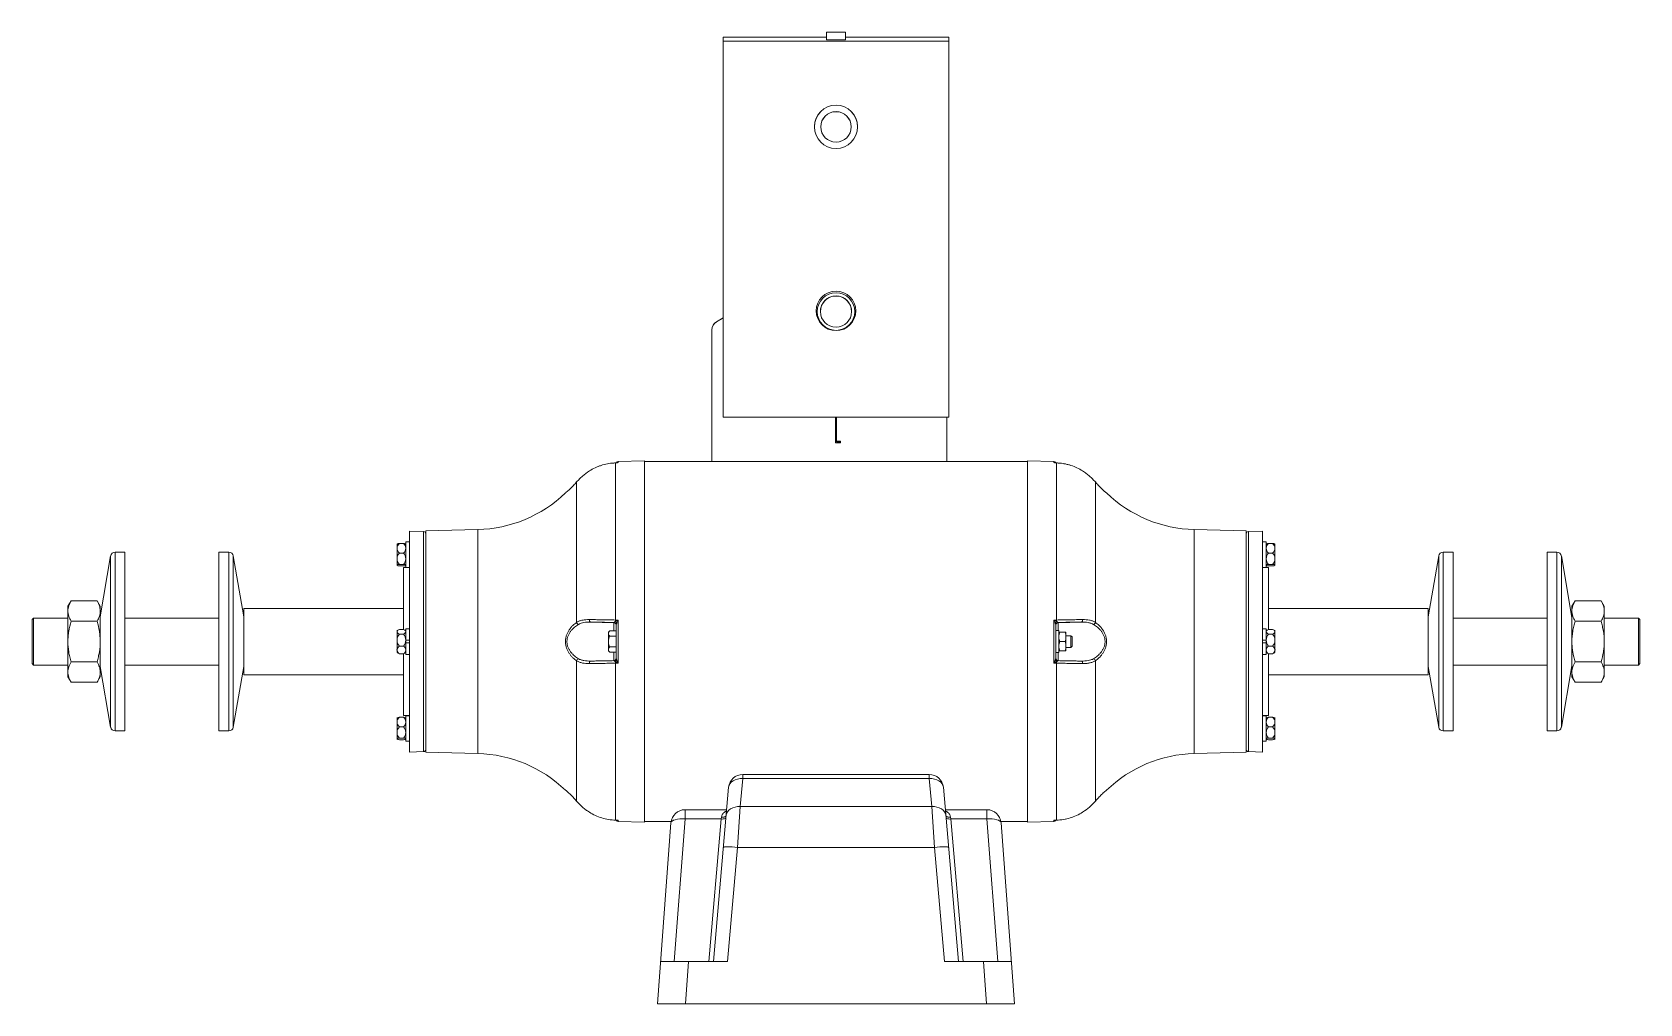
# Paper-space layout '_Front' of a CAD drawing. Header units: inches. Extents: x -21.4 to 21.4, y -9.6 to 16.2.
import ezdxf

# ---------------------------------------------------------------- set-up
doc = ezdxf.new("R2010")
doc.units = ezdxf.units.IN
doc.header["$MEASUREMENT"] = 0

psp = doc.layouts.new('_Front')

# ---------------------------------------------------------------- linework, layer by layer
at = {"color": 7, "linetype": 'Continuous', "lineweight": 15}
for p, q in [((-3, 16.064), (-3, 5.965)), ((-0.25, 16.064), (-3, 16.064)), ((3, 15.963), (-3, 15.963)), ((0.25, 16.2), (-0.25, 16.2)), ((-0.25, 16.2), (-0.25, 15.998)), ((0.25, 15.998), (-0.25, 15.998)), ((0.25, 16.2), (0.25, 15.998)), ((3, 16.064), (0.25, 16.064)), ((3, 5.965), (3, 16.064)), ((-0.575, 13.688), (-0.575, 13.684)), ((-0.405, 13.684), (-0.405, 13.681)), ((0.405, 13.681), (0.405, 13.684)), ((0.575, 13.684), (0.575, 13.688)), ((-3, 8.605), (-3.176, 8.504)), ((-3.176, 8.5), (-3, 8.601)), ((-0.415, 8.773), (-0.415, 8.772)), ((0.415, 8.772), (0.415, 8.773)), ((-3.301, 4.787), (-3.301, 8.287)), ((-3.176, 8.5), (-3.176, 8.504)), ((-3, 5.965), (3, 5.965)), ((-0.015, 5.965), (-0.015, 5.281)), ((0.015, 5.965), (0.015, 5.311)), ((2.949, 5.965), (2.949, 4.787)), ((0.12, 5.281), (-0.015, 5.281)), ((0.12, 5.324), (0.015, 5.324)), ((0.12, 5.311), (0.015, 5.311)), ((0.12, 5.281), (0.12, 5.324)), ((-5.863, 0.573), (-5.863, 4.75)), ((-5.094, 4.803), (-5.79, 4.785)), ((-5.094, -4.803), (-5.094, 4.803)), ((-5.094, 4.786), (-4.906, 4.786)), ((4.906, 4.787), (-4.906, 4.787)), ((-4.906, 4.786), (-4.906, 4.787)), ((4.906, 4.787), (4.906, 4.786)), ((4.906, 4.786), (5.094, 4.786)), ((5.79, 4.785), (5.094, 4.803)), ((5.094, 4.803), (5.094, -4.803)), ((5.863, 4.75), (5.863, 0.573)), ((6.054, 4.729), (6.092, 4.729)), ((6.096, 4.721), (6.092, 4.729)), ((-6.896, 0.511), (-6.896, 4.243)), ((6.896, 4.243), (6.896, 0.511)), ((-11.673, 2.029), (-11.673, 2.591)), ((-11.608, 2.61), (-11.504, 2.61)), ((-11.439, 2.648), (-11.345, 2.648)), ((-11.439, 1.97), (-11.439, 2.648)), ((-10.965, 2.926), (-11.345, 2.936)), ((-11.345, -2.936), (-11.345, 2.936)), ((-9.525, 2.976), (-10.907, 2.94)), ((-10.907, -2.94), (-10.907, 2.94)), ((10.907, 2.94), (9.525, 2.976)), ((10.907, 2.94), (10.907, -2.94)), ((11.345, 2.936), (10.965, 2.926)), ((11.345, 2.936), (11.345, -2.936)), ((11.439, 2.648), (11.345, 2.648)), ((11.439, 2.648), (11.439, 1.97)), ((11.608, 2.61), (11.504, 2.61)), ((11.673, 2.591), (11.673, 2.029)), ((-19.288, 2.275), (-19.565, 0.662)), ((-18.908, 2.375), (-19.169, 2.375)), ((-18.908, -2.375), (-18.908, 2.375)), ((-16.146, 2.375), (-16.408, 2.375)), ((-16.408, 2.375), (-16.408, -2.375)), ((-15.75, 0.662), (-16.028, 2.275)), ((-11.608, 2.353), (-11.504, 2.353)), ((11.608, 2.353), (11.504, 2.353)), ((16.028, 2.275), (15.75, 0.662)), ((16.408, 2.375), (16.146, 2.375)), ((16.408, -2.375), (16.408, 2.375)), ((19.169, 2.375), (18.908, 2.375)), ((18.908, 2.375), (18.908, -2.375)), ((19.569, 0.642), (19.288, 2.275)), ((-11.608, 2.053), (-11.504, 2.053)), ((-11.608, 2.01), (-11.504, 2.01)), ((-11.345, 1.968), (-11.501, 1.968)), ((-11.501, 1.968), (-11.501, 0.32)), ((-11.439, 1.97), (-11.345, 1.97)), ((11.345, 1.97), (11.439, 1.97)), ((11.501, 1.968), (11.345, 1.968)), ((11.501, 0.32), (11.501, 1.968)), ((11.608, 2.053), (11.504, 2.053)), ((11.608, 2.01), (11.504, 2.01)), ((-20.341, 1.083), (-20.425, 0.937)), ((-20.425, -0.938), (-20.425, 0.937)), ((-20.341, 1.083), (-19.649, 1.083)), ((-19.565, 0.937), (-19.649, 1.083)), ((-19.565, 0.937), (-19.565, -0.938)), ((-11.501, 0.879), (-15.75, 0.879)), ((-15.75, -0.88), (-15.75, 0.879)), ((15.75, 0.879), (11.501, 0.879)), ((15.75, -0.88), (15.75, 0.879)), ((19.652, 1.083), (19.569, 0.937)), ((19.569, 0.937), (19.569, -0.938)), ((19.652, 1.083), (20.344, 1.083)), ((20.428, 0.937), (20.344, 1.083)), ((20.428, 0.937), (20.428, -0.938)), ((-21.335, 0.625), (-21.375, 0.585)), ((-21.375, -0.585), (-21.375, 0.585)), ((-20.425, 0.625), (-21.335, 0.625)), ((-21.335, 0.625), (-21.335, -0.625)), ((-20.341, 0.541), (-19.649, 0.541)), ((-16.408, 0.625), (-18.908, 0.625)), ((-6.529, 0.518), (-5.906, 0.501)), ((-5.906, 0.285), (-5.906, 0.507)), ((-5.863, 0.573), (-5.79, 0.571)), ((-5.848, -0.448), (-5.848, 0.448)), ((-5.79, 0.571), (-5.79, -0.571)), ((5.79, 0.571), (5.863, 0.573)), ((5.79, -0.571), (5.79, 0.571)), ((5.848, 0.448), (5.848, -0.448)), ((6.529, 0.518), (5.906, 0.501)), ((5.906, 0.507), (5.906, 0.29)), ((18.908, 0.625), (16.408, 0.625)), ((19.652, 0.541), (20.344, 0.541)), ((21.335, 0.625), (20.428, 0.625)), ((21.375, 0.585), (21.335, 0.625)), ((21.335, -0.625), (21.335, 0.625)), ((21.375, 0.585), (21.375, -0.585)), ((-11.673, -0.281), (-11.673, 0.281)), ((-11.608, 0.322), (-11.504, 0.322)), ((-11.608, 0.198), (-11.504, 0.198)), ((-11.345, 0.34), (-11.439, 0.34)), ((-11.439, -0.34), (-11.439, 0.34)), ((-11.439, 0.037), (-11.345, 0.037)), ((-6.015, 0.285), (-6.053, 0.247)), ((-6.053, -0.247), (-6.053, 0.247)), ((-6.015, 0.285), (-5.848, 0.285)), ((-6.015, 0.143), (-5.848, 0.143)), ((5.926, 0.29), (5.848, 0.29)), ((5.926, 0.29), (5.926, -0.291)), ((5.948, 0.25), (6.092, 0.25)), ((5.948, 0), (6.092, 0)), ((6.114, -0.25), (6.114, 0.25)), ((6.247, 0.156), (6.114, 0.156)), ((6.277, 0.126), (6.247, 0.156)), ((6.247, -0.156), (6.247, 0.156)), ((6.277, -0.126), (6.277, 0.126)), ((11.439, 0.34), (11.345, 0.34)), ((11.439, 0.037), (11.345, 0.037)), ((11.439, 0.34), (11.439, -0.34)), ((11.608, 0.322), (11.504, 0.322)), ((11.608, 0.198), (11.504, 0.198)), ((11.673, 0.281), (11.673, -0.281)), ((-11.608, -0.124), (-11.504, -0.124)), ((-11.608, -0.322), (-11.504, -0.322)), ((-11.501, -0.32), (-11.501, -1.968)), ((-11.439, -0.037), (-11.345, -0.037)), ((-11.439, -0.34), (-11.345, -0.34)), ((-6.053, -0.247), (-6.015, -0.285)), ((-6.015, -0.143), (-5.848, -0.143)), ((-6.015, -0.285), (-5.848, -0.285)), ((-5.906, -0.507), (-5.906, -0.285)), ((5.848, -0.291), (5.926, -0.291)), ((5.906, -0.291), (5.906, -0.507)), ((5.948, -0.25), (6.092, -0.25)), ((6.114, -0.156), (6.247, -0.156)), ((6.247, -0.156), (6.277, -0.126)), ((11.439, -0.037), (11.345, -0.037)), ((11.345, -0.34), (11.439, -0.34)), ((11.501, -1.968), (11.501, -0.32)), ((11.608, -0.124), (11.504, -0.124)), ((11.608, -0.322), (11.504, -0.322)), ((-21.375, -0.585), (-21.335, -0.625)), ((-21.335, -0.625), (-20.425, -0.625)), ((-20.341, -0.541), (-19.649, -0.541)), ((-19.565, -0.662), (-19.288, -2.275)), ((-18.908, -0.625), (-16.408, -0.625)), ((-16.028, -2.275), (-15.75, -0.662)), ((-6.896, -4.243), (-6.896, -0.511)), ((-6.529, -0.518), (-5.906, -0.501)), ((-5.79, -0.571), (-5.863, -0.573)), ((-5.863, -4.749), (-5.863, -0.573)), ((5.863, -0.573), (5.79, -0.571)), ((5.863, -0.573), (5.863, -4.749)), ((6.529, -0.518), (5.906, -0.501)), ((6.896, -0.511), (6.896, -4.243)), ((15.75, -0.662), (16.028, -2.275)), ((16.408, -0.625), (18.908, -0.625)), ((19.288, -2.275), (19.569, -0.642)), ((19.652, -0.541), (20.344, -0.541)), ((20.428, -0.625), (21.335, -0.625)), ((21.335, -0.625), (21.375, -0.585)), ((-20.425, -0.938), (-20.341, -1.083)), ((-20.341, -1.083), (-19.649, -1.083)), ((-19.649, -1.083), (-19.565, -0.938)), ((-15.75, -0.88), (-11.501, -0.88)), ((11.501, -0.88), (15.75, -0.88)), ((19.569, -0.938), (19.652, -1.083)), ((19.652, -1.083), (20.344, -1.083)), ((20.344, -1.083), (20.428, -0.938)), ((-11.673, -2.591), (-11.673, -2.029)), ((-11.608, -2.01), (-11.504, -2.01)), ((-11.501, -1.968), (-11.345, -1.968)), ((-11.345, -1.97), (-11.439, -1.97)), ((-11.439, -2.648), (-11.439, -1.97)), ((11.345, -1.968), (11.501, -1.968)), ((11.439, -1.97), (11.345, -1.97)), ((11.439, -1.97), (11.439, -2.648)), ((11.608, -2.01), (11.504, -2.01)), ((11.673, -2.591), (11.673, -2.029)), ((-19.169, -2.375), (-18.908, -2.375)), ((-16.408, -2.375), (-16.146, -2.375)), ((-11.608, -2.267), (-11.504, -2.267)), ((11.608, -2.267), (11.504, -2.267)), ((16.146, -2.375), (16.408, -2.375)), ((18.908, -2.375), (19.169, -2.375)), ((-11.608, -2.567), (-11.504, -2.567)), ((-11.608, -2.61), (-11.504, -2.61)), ((-11.439, -2.648), (-11.345, -2.648)), ((-11.345, -2.936), (-10.965, -2.926)), ((-10.907, -2.94), (-9.525, -2.976)), ((9.525, -2.976), (10.907, -2.94)), ((10.965, -2.926), (11.345, -2.936)), ((11.439, -2.648), (11.345, -2.648)), ((11.608, -2.567), (11.504, -2.567)), ((11.608, -2.61), (11.504, -2.61)), ((-2.481, -3.642), (-2.546, -4.385)), ((2.481, -3.532), (-2.481, -3.532)), ((2.481, -3.642), (-2.481, -3.642)), ((2.546, -4.385), (2.481, -3.642)), ((-3.26, -8.505), (-2.855, -3.874)), ((2.855, -3.874), (3.26, -8.505)), ((-2.907, -4.469), (-4.015, -4.469)), ((-3.05, -4.716), (-3.045, -4.671)), ((-2.546, -4.385), (-2.621, -5.47)), ((2.546, -4.385), (-2.546, -4.385)), ((2.621, -5.47), (2.546, -4.385)), ((4.015, -4.469), (2.907, -4.469)), ((3.045, -4.671), (3.05, -4.716)), ((-5.863, -4.749), (-5.79, -4.751)), ((-5.79, -4.785), (-5.094, -4.803)), ((-5.094, -4.787), (-4.385, -4.787)), ((-4.75, -9.63), (-4.389, -4.816)), ((-4.015, -4.716), (-4.299, -8.505)), ((-3.05, -4.716), (-4.015, -4.716)), ((-3.382, -8.505), (-3.05, -4.716)), ((3.05, -4.716), (3.382, -8.505)), ((4.015, -4.716), (3.05, -4.716)), ((4.299, -8.505), (4.015, -4.716)), ((4.385, -4.787), (5.094, -4.787)), ((4.389, -4.816), (4.75, -9.63)), ((5.094, -4.803), (5.79, -4.785)), ((5.79, -4.751), (5.863, -4.749)), ((6.092, -4.729), (6.096, -4.722)), ((-2.621, -5.47), (-2.886, -8.505)), ((2.621, -5.47), (-2.621, -5.47)), ((2.886, -8.505), (2.621, -5.47)), ((-4.666, -8.505), (-2.886, -8.505)), ((-3.918, -8.505), (-4.003, -9.63)), ((4.666, -8.505), (2.886, -8.505)), ((4.003, -9.63), (3.918, -8.505)), ((4.75, -9.63), (-4.75, -9.63))]:
    psp.add_line(p, q, dxfattribs=at)
at = {"color": 8, "linetype": 'Continuous', "lineweight": 15}
for p, q in [((-5.79, 4.785), (-5.79, 4.764)), ((5.79, 4.764), (5.79, 4.785)), ((-10.965, -2.926), (-10.965, 2.926)), ((-9.525, -2.976), (-9.525, 2.976)), ((9.525, 2.976), (9.525, -2.976)), ((10.965, 2.926), (10.965, -2.926)), ((-19.288, -2.275), (-19.288, 2.275)), ((-19.169, -2.375), (-19.169, 2.375)), ((-16.146, 2.375), (-16.146, -2.375)), ((-16.028, 2.275), (-16.028, -2.275)), ((16.028, -2.275), (16.028, 2.275)), ((16.146, -2.375), (16.146, 2.375)), ((19.169, 2.375), (19.169, -2.375)), ((19.288, 2.275), (19.288, -2.275)), ((-2.481, -3.642), (-2.481, -3.532)), ((2.481, -3.642), (2.481, -3.532)), ((-4.015, -4.716), (-4.015, -4.469)), ((4.015, -4.469), (4.015, -4.716)), ((-5.79, -4.751), (-5.79, -4.785)), ((5.79, -4.785), (5.79, -4.751))]:
    psp.add_line(p, q, dxfattribs=at)
at = {"color": 7, "linetype": 'Continuous', "lineweight": 15, "flags": 128}
for points in [[(0.415, 8.773), (0.408, 8.849), (0.387, 8.922), (0.353, 8.991), (0.307, 9.052), (0.25, 9.104), (0.185, 9.144), (0.114, 9.172), (0.038, 9.186), (-0.038, 9.186), (-0.114, 9.172), (-0.185, 9.144), (-0.25, 9.104), (-0.307, 9.052), (-0.353, 8.991), (-0.387, 8.922), (-0.408, 8.849), (-0.415, 8.773), (-0.415, 8.773)], [(-6.559, 0.584), (-6.559, 0.572), (-6.558, 0.56), (-6.555, 0.548), (-6.552, 0.538), (-6.547, 0.53), (-6.541, 0.524), (-6.535, 0.519), (-6.529, 0.518)], [(6.529, 0.518), (6.535, 0.519), (6.541, 0.524), (6.547, 0.53), (6.552, 0.538), (6.555, 0.548), (6.558, 0.56), (6.559, 0.572), (6.559, 0.584)], [(-6.529, -0.518), (-6.535, -0.519), (-6.541, -0.524), (-6.547, -0.53), (-6.552, -0.538), (-6.555, -0.548), (-6.558, -0.56), (-6.559, -0.572), (-6.559, -0.584)], [(6.559, -0.584), (6.559, -0.572), (6.558, -0.56), (6.555, -0.548), (6.552, -0.538), (6.547, -0.53), (6.541, -0.524), (6.535, -0.519), (6.529, -0.518)], [(-2.855, -3.874), (-2.844, -3.825), (-2.82, -3.779), (-2.784, -3.738), (-2.738, -3.702), (-2.682, -3.674), (-2.619, -3.654), (-2.551, -3.643), (-2.481, -3.642)], [(2.481, -3.642), (2.551, -3.643), (2.619, -3.654), (2.682, -3.674), (2.738, -3.702), (2.784, -3.738), (2.82, -3.779), (2.844, -3.825), (2.855, -3.874)], [(-3.05, -4.716), (-3.026, -4.717), (-3.003, -4.716), (-2.982, -4.714), (-2.963, -4.71), (-2.948, -4.705), (-2.936, -4.699), (-2.929, -4.692), (-2.926, -4.684)], [(-3.045, -4.671), (-3.021, -4.671), (-2.998, -4.67), (-2.977, -4.666), (-2.959, -4.661), (-2.943, -4.653), (-2.931, -4.644), (-2.924, -4.635), (-2.92, -4.624)], [(-2.92, -4.618), (-2.909, -4.569), (-2.885, -4.523), (-2.849, -4.482), (-2.803, -4.446), (-2.747, -4.418), (-2.684, -4.398), (-2.617, -4.387), (-2.546, -4.385)], [(2.546, -4.385), (2.617, -4.387), (2.684, -4.398), (2.747, -4.418), (2.803, -4.446), (2.849, -4.482), (2.885, -4.523), (2.909, -4.569), (2.92, -4.618)], [(2.92, -4.624), (2.924, -4.635), (2.931, -4.644), (2.943, -4.653), (2.959, -4.661), (2.977, -4.666), (2.998, -4.67), (3.021, -4.671), (3.045, -4.671)], [(2.926, -4.684), (2.929, -4.692), (2.936, -4.699), (2.948, -4.705), (2.963, -4.71), (2.982, -4.714), (3.003, -4.716), (3.026, -4.717), (3.05, -4.716)], [(-4.389, -4.816), (-4.38, -4.792), (-4.357, -4.77), (-4.322, -4.75), (-4.276, -4.735), (-4.219, -4.723), (-4.156, -4.716), (-4.086, -4.713), (-4.015, -4.716)], [(4.015, -4.716), (4.086, -4.713), (4.156, -4.716), (4.219, -4.723), (4.276, -4.735), (4.322, -4.75), (4.357, -4.77), (4.38, -4.792), (4.389, -4.816)], [(-2.994, -5.47), (-2.987, -5.465), (-2.965, -5.46), (-2.931, -5.458), (-2.884, -5.457), (-2.828, -5.458), (-2.763, -5.46), (-2.693, -5.465), (-2.621, -5.47)], [(2.621, -5.47), (2.693, -5.465), (2.763, -5.46), (2.828, -5.458), (2.884, -5.457), (2.931, -5.458), (2.965, -5.46), (2.987, -5.465), (2.994, -5.47)]]:
    psp.add_lwpolyline(points, dxfattribs=at)
at = {"color": 7, "linetype": 'Continuous', "lineweight": 15}
for centre, radius in [((0, 13.684), 0.575), ((0, 13.681), 0.405), ((0, 8.79), 0.525), ((0, 8.773), 0.5), ((0, 8.772), 0.415)]:
    psp.add_circle(centre, radius, dxfattribs=at)
for centre, radius, start, end in [((0, 13.688), 0.575, 0.011, 179.989), ((0, 13.684), 0.405, 0.01, 179.99), ((-3.052, 8.287), 0.25, 119.9492, 179.9974), ((-3.052, 8.283), 0.25, 119.9492, 179.9974), ((-5.788, 4.725), 0.06, 91.5, 152.1095), ((5.788, 4.725), 0.06, 27.6732, 88.5), ((-9.617, 6.475), 3.5, 271.5, 313.822), ((9.617, 6.475), 3.5, 226.1779, 268.5), ((-11.505, 2.477), 0.168, 127.7187, 178.5003), ((-11.439, 2.31), 0.366, 129.2258, 129.8306), ((-11.605, 2.472), 0.138, 91.2885, 118.2756), ((-11.607, 2.477), 0.168, 1.4997, 52.2813), ((-11.507, 2.472), 0.138, 61.7244, 88.7115), ((-11.673, 2.31), 0.366, 50.1694, 50.7742), ((-10.967, 2.866), 0.06, 0, 88.5), ((10.967, 2.866), 0.06, 91.5, 180), ((11.607, 2.477), 0.168, 127.7187, 178.5003), ((11.673, 2.31), 0.366, 129.2258, 129.8306), ((11.507, 2.472), 0.138, 91.2885, 118.2756), ((11.505, 2.477), 0.168, 1.4997, 52.2813), ((11.605, 2.472), 0.138, 61.7244, 88.7115), ((11.439, 2.31), 0.366, 50.1694, 50.7742), ((-19.169, 2.255), 0.12, 90, 170.2382), ((-16.146, 2.255), 0.12, 9.7618, 90), ((-11.505, 2.486), 0.168, 181.4997, 232.2813), ((-11.465, 2.201), 0.208, 133.3885, 179.5925), ((-11.465, 2.204), 0.208, 180.4075, 226.6115), ((-11.607, 2.486), 0.168, 307.7187, 358.5003), ((-11.647, 2.201), 0.208, 0.4075, 46.6115), ((-11.647, 2.204), 0.208, 313.3885, 359.5925), ((11.607, 2.486), 0.168, 181.4997, 232.2813), ((11.647, 2.201), 0.208, 133.3885, 179.5925), ((11.647, 2.204), 0.208, 180.4075, 226.6115), ((11.505, 2.486), 0.168, 307.7187, 358.5003), ((11.465, 2.201), 0.208, 0.4075, 46.6115), ((11.465, 2.204), 0.208, 313.3885, 359.5925), ((16.146, 2.255), 0.12, 90, 170.2382), ((19.169, 2.255), 0.12, 9.7618, 90), ((-11.614, 1.961), 0.0918, 86.146, 130.057), ((-11.614, 2.102), 0.0918, 229.943, 273.854), ((-11.439, 2.31), 0.366, 230.1694, 230.7742), ((-11.498, 1.961), 0.0918, 49.943, 93.854), ((-11.498, 2.102), 0.0918, 266.146, 310.057), ((-11.673, 2.31), 0.366, 309.2258, 309.8306), ((11.498, 1.961), 0.0918, 86.146, 130.057), ((11.498, 2.102), 0.0918, 229.943, 273.854), ((11.673, 2.31), 0.366, 230.1694, 230.7742), ((11.614, 1.961), 0.0918, 49.943, 93.854), ((11.614, 2.102), 0.0918, 266.146, 310.057), ((11.439, 2.31), 0.366, 309.2258, 309.8306), ((-6.818, 0.527), 0.0795, 191.6283, 245.6606), ((-5.908, 0.448), 0.0597, 0.2657, 88.4015), ((-5.908, 0.447), 0.06, 0.0095, 88.5102), ((-5.908, 0.441), 0.06, 0.0095, 88.5102), ((-4.042, 0.519), 1.821, 178.3085, 179.5518), ((-5.933, 0.428), 0.125, 32.6939, 56.7091), ((5.933, 0.428), 0.125, 123.2909, 147.3061), ((5.908, 0.448), 0.0597, 91.5985, 179.7343), ((5.908, 0.447), 0.06, 91.4898, 179.9905), ((5.908, 0.441), 0.06, 91.4898, 179.9905), ((4.042, 0.519), 1.821, 0.4482, 1.6915), ((6.818, 0.527), 0.0795, 294.3394, 348.3717), ((-11.591, 0.239), 0.0846, 101.4229, 165.6252), ((-11.439, 0), 0.366, 123.8084, 129.8306), ((-11.591, 0.281), 0.0846, 194.3748, 258.5771), ((-11.442, 0.037), 0.231, 135.8891, 179.9595), ((-11.442, 0.037), 0.231, 180.0405, 224.1109), ((-11.521, 0.239), 0.0846, 14.3748, 78.5771), ((-11.521, 0.281), 0.0846, 281.4229, 345.6252), ((-11.67, 0.037), 0.231, 0.0405, 44.1109), ((-11.67, 0.037), 0.231, 315.8891, 359.9595), ((-11.673, 0), 0.366, 50.1694, 56.1916), ((11.521, 0.239), 0.0846, 101.4229, 165.6252), ((11.673, 0), 0.366, 123.8084, 129.8306), ((11.521, 0.281), 0.0846, 194.3748, 258.5771), ((11.67, 0.037), 0.231, 135.8891, 179.9595), ((11.67, 0.037), 0.231, 180.0405, 224.1109), ((11.591, 0.239), 0.0846, 14.3748, 78.5771), ((11.591, 0.281), 0.0846, 281.4229, 345.6252), ((11.442, 0.037), 0.231, 0.0405, 44.1109), ((11.442, 0.037), 0.231, 315.8891, 359.9595), ((11.439, 0), 0.366, 50.1694, 56.1916), ((-11.551, -0.232), 0.123, 117.7085, 175.4692), ((-11.551, -0.213), 0.123, 184.5308, 242.2915), ((-11.439, 0), 0.366, 230.1694, 236.1916), ((-11.543, -0.152), 0.182, 236.8188, 249.0125), ((-11.561, -0.232), 0.123, 4.5308, 62.2915), ((-11.561, -0.213), 0.123, 297.7085, 355.4692), ((-11.569, -0.152), 0.182, 290.9875, 303.1812), ((-11.673, 0), 0.366, 303.8084, 309.8306), ((11.561, -0.232), 0.123, 117.7085, 175.4692), ((11.561, -0.213), 0.123, 184.5308, 242.2915), ((11.673, 0), 0.366, 230.1694, 236.1916), ((11.569, -0.152), 0.182, 236.8188, 249.0125), ((11.551, -0.232), 0.123, 4.5308, 62.2915), ((11.551, -0.213), 0.123, 297.7085, 355.4692), ((11.543, -0.152), 0.182, 290.9875, 303.1812), ((11.439, 0), 0.366, 303.8084, 309.8306), ((-6.818, -0.527), 0.0795, 114.3394, 168.3717), ((-5.908, -0.441), 0.06, 271.4898, 359.9905), ((-5.908, -0.447), 0.06, 271.4898, 359.9905), ((-5.908, -0.448), 0.0597, 271.5985, 359.7343), ((-5.933, -0.428), 0.125, 303.2909, 327.3061), ((-4.042, -0.519), 1.821, 180.4482, 181.6915), ((5.933, -0.428), 0.125, 212.6939, 236.7091), ((5.908, -0.441), 0.06, 180.0095, 268.5102), ((5.908, -0.447), 0.06, 180.0095, 268.5102), ((5.908, -0.448), 0.0597, 180.2657, 268.4015), ((4.042, -0.519), 1.821, 358.3085, 359.5518), ((6.818, -0.527), 0.0795, 11.6283, 65.6606), ((-11.505, -2.143), 0.168, 127.7187, 178.5003), ((-11.439, -2.31), 0.366, 129.2258, 129.8306), ((-11.605, -2.148), 0.138, 91.2885, 118.2756), ((-11.607, -2.143), 0.168, 1.4997, 52.2813), ((-11.507, -2.148), 0.138, 61.7244, 88.7115), ((-11.673, -2.31), 0.366, 50.1694, 50.7742), ((11.607, -2.143), 0.168, 127.7187, 178.5003), ((11.673, -2.31), 0.366, 129.2258, 129.8306), ((11.507, -2.148), 0.138, 91.2885, 118.2756), ((11.505, -2.143), 0.168, 1.4997, 52.2813), ((11.605, -2.148), 0.138, 61.7244, 88.7115), ((11.439, -2.31), 0.366, 50.1694, 50.7742), ((-19.169, -2.255), 0.12, 189.7618, 270), ((-16.146, -2.255), 0.12, 270, 350.2382), ((-11.505, -2.134), 0.168, 181.4997, 232.2813), ((-11.465, -2.419), 0.208, 133.3885, 179.5925), ((-11.465, -2.416), 0.208, 180.4075, 226.6115), ((-11.607, -2.134), 0.168, 307.7187, 358.5003), ((-11.647, -2.419), 0.208, 0.4075, 46.6115), ((-11.647, -2.416), 0.208, 313.3885, 359.5925), ((11.607, -2.134), 0.168, 181.4997, 232.2813), ((11.647, -2.419), 0.208, 133.3885, 179.5925), ((11.647, -2.416), 0.208, 180.4075, 226.6115), ((11.505, -2.134), 0.168, 307.7187, 358.5003), ((11.465, -2.419), 0.208, 0.4075, 46.6115), ((11.465, -2.416), 0.208, 313.3885, 359.5925), ((16.146, -2.255), 0.12, 189.7618, 270), ((19.169, -2.255), 0.12, 270, 350.2382), ((-11.614, -2.659), 0.0918, 86.146, 130.057), ((-11.614, -2.518), 0.0918, 229.943, 273.854), ((-11.439, -2.31), 0.366, 230.1694, 230.7742), ((-11.498, -2.659), 0.0918, 49.943, 93.854), ((-11.498, -2.518), 0.0918, 266.146, 310.057), ((-11.673, -2.31), 0.366, 309.2258, 309.8306), ((-10.967, -2.866), 0.06, 271.5, 0), ((-9.617, -6.475), 3.5, 46.1779, 88.5), ((9.617, -6.475), 3.5, 91.5, 133.822), ((10.967, -2.866), 0.06, 180, 268.5), ((11.498, -2.659), 0.0918, 86.146, 130.057), ((11.498, -2.518), 0.0918, 229.943, 273.854), ((11.673, -2.31), 0.366, 230.1694, 230.7742), ((11.614, -2.659), 0.0918, 49.943, 93.854), ((11.614, -2.518), 0.0918, 266.146, 310.057), ((11.439, -2.31), 0.366, 309.2258, 309.8306), ((-2.481, -3.907), 0.375, 90, 175), ((2.481, -3.907), 0.375, 5, 90), ((-4.015, -4.844), 0.375, 90, 175.7067), ((4.015, -4.844), 0.375, 4.2933, 90), ((-5.788, -4.725), 0.06, 203.9422, 268.5), ((5.788, -4.725), 0.06, 271.5, 335.7356)]:
    psp.add_arc(centre, radius, start, end, dxfattribs=at)
at = {"color": 8, "linetype": 'Continuous', "lineweight": 15}
for centre, start, end in [((-5.788, 4.704), 91.4869, 115.7448), ((5.788, 4.704), 63.582, 88.5134)]:
    psp.add_arc(centre, 0.0602, start, end, dxfattribs=at)
at = {"color": 7, "linetype": 'Continuous', "lineweight": 15}
for points, knots in [([(-5.908, 4.747), (-5.966, 4.743), (-6.023, 4.736), (-6.136, 4.715), (-6.191, 4.7), (-6.273, 4.674), (-6.3, 4.664), (-6.354, 4.643), (-6.381, 4.631), (-6.459, 4.594), (-6.51, 4.566), (-6.559, 4.535)], [0, 0, 0, 0, 0.25, 0.25, 0.5, 0.5, 0.625, 0.625, 0.75, 0.75, 1, 1, 1, 1]), ([(-5.813, 4.757), (-5.813, 4.757), (-5.814, 4.757), (-5.82, 4.755), (-5.835, 4.753), (-5.853, 4.751), (-5.866, 4.75), (-5.87, 4.75)], [0, 0, 0, 0, 0.103463, 0.282428, 0.536827, 0.880047, 1, 1, 1, 1]), ([(-5.79, 4.764), (-5.79, 4.763), (-5.791, 4.761), (-5.796, 4.76), (-5.798, 4.759), (-5.803, 4.758), (-5.806, 4.757), (-5.813, 4.756), (-5.816, 4.755), (-5.824, 4.754), (-5.828, 4.753), (-5.842, 4.752), (-5.852, 4.751), (-5.863, 4.75)], [0, 0, 0, 0, 0.25, 0.25, 0.375, 0.375, 0.5, 0.5, 0.625, 0.625, 0.75, 0.75, 1, 1, 1, 1]), ([(5.863, 4.75), (5.852, 4.751), (5.842, 4.752), (5.828, 4.753), (5.824, 4.754), (5.816, 4.755), (5.813, 4.756), (5.806, 4.757), (5.803, 4.758), (5.798, 4.759), (5.796, 4.76), (5.791, 4.761), (5.79, 4.763), (5.79, 4.764)], [0, 0, 0, 0, 0.25, 0.25, 0.375, 0.375, 0.5, 0.5, 0.625, 0.625, 0.75, 0.75, 1, 1, 1, 1]), ([(5.866, 4.75), (5.861, 4.751), (5.845, 4.752), (5.827, 4.754), (5.815, 4.757), (5.814, 4.757), (5.813, 4.757)], [0, 0, 0, 0, 0.175382, 0.571713, 0.847215, 1, 1, 1, 1]), ([(6.559, 4.535), (6.51, 4.566), (6.46, 4.594), (6.356, 4.643), (6.303, 4.664), (6.221, 4.691), (6.194, 4.699), (6.138, 4.713), (6.109, 4.72), (6.024, 4.736), (5.966, 4.743), (5.908, 4.747)], [0, 0, 0, 0, 0.25, 0.25, 0.5, 0.5, 0.625, 0.625, 0.75, 0.75, 1, 1, 1, 1]), ([(-6.559, 4.535), (-6.624, 4.494), (-6.684, 4.449), (-6.755, 4.387), (-6.769, 4.375), (-6.796, 4.349), (-6.809, 4.336), (-6.848, 4.297), (-6.873, 4.27), (-6.896, 4.243)], [0, 0, 0, 0, 0.5, 0.5, 0.625, 0.625, 0.75, 0.75, 1, 1, 1, 1]), ([(6.896, 4.243), (6.873, 4.27), (6.848, 4.297), (6.797, 4.349), (6.77, 4.374), (6.728, 4.411), (6.713, 4.423), (6.684, 4.447), (6.669, 4.459), (6.623, 4.493), (6.591, 4.515), (6.559, 4.535)], [0, 0, 0, 0, 0.25, 0.25, 0.5, 0.5, 0.625, 0.625, 0.75, 0.75, 1, 1, 1, 1]), ([(-6.896, 4.243), (-6.924, 4.211), (-6.981, 4.146), (-7.053, 4.075), (-7.109, 4.023), (-7.157, 3.981), (-7.186, 3.956), (-7.195, 3.948), (-7.194, 3.95), (-7.194, 3.95)], [0, 0, 0, 0, 0.20313, 0.412249, 0.542611, 0.675719, 0.881655, 0.984373, 1, 1, 1, 1]), ([(7.194, 3.95), (7.193, 3.95), (7.191, 3.951), (7.167, 3.972), (7.126, 4.008), (7.075, 4.054), (7.009, 4.118), (6.946, 4.185), (6.908, 4.23), (6.896, 4.243)], [0, 0, 0, 0, 0.090764, 0.272262, 0.402954, 0.537262, 0.723965, 0.916035, 1, 1, 1, 1]), ([(-20.341, 1.083), (-20.366, 1.038), (-20.387, 0.994), (-20.417, 0.904), (-20.425, 0.858), (-20.425, 0.812)], [0, 0, 0, 0, 0.5, 0.5, 1, 1, 1, 1]), ([(-19.565, 0.812), (-19.565, 0.823), (-19.566, 0.835), (-19.568, 0.858), (-19.569, 0.869), (-19.575, 0.904), (-19.58, 0.926), (-19.602, 0.994), (-19.623, 1.038), (-19.649, 1.083)], [0, 0, 0, 0, 0.125, 0.125, 0.25, 0.25, 0.5, 0.5, 1, 1, 1, 1]), ([(19.652, 1.083), (19.627, 1.038), (19.606, 0.994), (19.577, 0.904), (19.569, 0.858), (19.569, 0.812)], [0, 0, 0, 0, 0.5, 0.5, 1, 1, 1, 1]), ([(20.428, 0.812), (20.428, 0.823), (20.427, 0.835), (20.426, 0.858), (20.424, 0.869), (20.418, 0.904), (20.413, 0.926), (20.391, 0.994), (20.37, 1.038), (20.344, 1.083)], [0, 0, 0, 0, 0.125, 0.125, 0.25, 0.25, 0.5, 0.5, 1, 1, 1, 1]), ([(-20.425, 0.812), (-20.425, 0.8), (-20.424, 0.789), (-20.422, 0.766), (-20.421, 0.754), (-20.415, 0.72), (-20.409, 0.698), (-20.387, 0.63), (-20.366, 0.585), (-20.341, 0.541)], [0, 0, 0, 0, 0.125, 0.125, 0.25, 0.25, 0.5, 0.5, 1, 1, 1, 1]), ([(-20.425, 0), (-20.425, 0.046), (-20.423, 0.092), (-20.415, 0.184), (-20.409, 0.23), (-20.387, 0.365), (-20.366, 0.454), (-20.341, 0.541)], [0, 0, 0, 0, 0.25, 0.25, 0.5, 0.5, 1, 1, 1, 1]), ([(-19.649, 0.541), (-19.623, 0.586), (-19.602, 0.63), (-19.573, 0.72), (-19.565, 0.766), (-19.565, 0.812)], [0, 0, 0, 0, 0.5, 0.5, 1, 1, 1, 1]), ([(-19.565, 0), (-19.565, 0.023), (-19.566, 0.046), (-19.568, 0.092), (-19.569, 0.115), (-19.575, 0.184), (-19.581, 0.23), (-19.603, 0.365), (-19.624, 0.454), (-19.649, 0.541)], [0, 0, 0, 0, 0.125, 0.125, 0.25, 0.25, 0.5, 0.5, 1, 1, 1, 1]), ([(-6.896, -0.511), (-6.931, -0.488), (-6.965, -0.461), (-7.015, -0.412), (-7.031, -0.394), (-7.055, -0.366), (-7.063, -0.356), (-7.078, -0.335), (-7.086, -0.325), (-7.107, -0.293), (-7.121, -0.27), (-7.145, -0.222), (-7.156, -0.196), (-7.174, -0.143), (-7.182, -0.116), (-7.189, -0.073), (-7.191, -0.058), (-7.194, -0.029), (-7.195, 0), (-7.194, 0.029), (-7.191, 0.058), (-7.189, 0.072), (-7.182, 0.115), (-7.175, 0.142), (-7.161, 0.183), (-7.156, 0.196), (-7.145, 0.221), (-7.139, 0.233), (-7.121, 0.269), (-7.107, 0.292), (-7.086, 0.325), (-7.078, 0.335), (-7.063, 0.355), (-7.055, 0.365), (-7.032, 0.393), (-7.016, 0.411), (-6.982, 0.444), (-6.965, 0.459), (-6.931, 0.487), (-6.913, 0.5), (-6.896, 0.511)], [0, 0, 0, 0, 0.125, 0.125, 0.1875, 0.1875, 0.21875, 0.21875, 0.25, 0.25, 0.3125, 0.3125, 0.375, 0.375, 0.4375, 0.4375, 0.46875, 0.46875, 0.5, 0.53125, 0.53125, 0.5625, 0.5625, 0.625, 0.625, 0.65625, 0.65625, 0.6875, 0.6875, 0.75, 0.75, 0.78125, 0.78125, 0.8125, 0.8125, 0.875, 0.875, 0.9375, 0.9375, 1, 1, 1, 1]), ([(-6.851, 0.455), (-6.868, 0.445), (-6.885, 0.434), (-6.92, 0.41), (-6.937, 0.397), (-6.97, 0.368), (-6.986, 0.353), (-7.01, 0.328), (-7.017, 0.32), (-7.033, 0.302), (-7.04, 0.293), (-7.063, 0.265), (-7.076, 0.245), (-7.095, 0.213), (-7.101, 0.202), (-7.113, 0.179), (-7.118, 0.167), (-7.133, 0.131), (-7.141, 0.106), (-7.149, 0.067), (-7.151, 0.054), (-7.154, 0.027), (-7.155, 0), (-7.154, -0.027), (-7.151, -0.054), (-7.149, -0.067), (-7.14, -0.107), (-7.133, -0.132), (-7.113, -0.179), (-7.102, -0.202), (-7.076, -0.245), (-7.062, -0.265), (-7.033, -0.303), (-7.017, -0.32), (-6.985, -0.353), (-6.969, -0.369), (-6.92, -0.411), (-6.885, -0.435), (-6.851, -0.455)], [0, 0, 0, 0, 0.0625, 0.0625, 0.125, 0.125, 0.1875, 0.1875, 0.21875, 0.21875, 0.25, 0.25, 0.3125, 0.3125, 0.34375, 0.34375, 0.375, 0.375, 0.4375, 0.4375, 0.46875, 0.46875, 0.5, 0.53125, 0.53125, 0.5625, 0.5625, 0.625, 0.625, 0.6875, 0.6875, 0.75, 0.75, 0.8125, 0.8125, 0.875, 0.875, 1, 1, 1, 1]), ([(-6.896, 0.511), (-6.873, 0.526), (-6.848, 0.538), (-6.797, 0.557), (-6.77, 0.564), (-6.728, 0.572), (-6.713, 0.575), (-6.684, 0.579), (-6.669, 0.58), (-6.623, 0.583), (-6.591, 0.584), (-6.559, 0.584)], [0, 0, 0, 0, 0.25, 0.25, 0.5, 0.5, 0.625, 0.625, 0.75, 0.75, 1, 1, 1, 1]), ([(-6.529, 0.518), (-6.559, 0.518), (-6.589, 0.517), (-6.647, 0.514), (-6.675, 0.511), (-6.729, 0.501), (-6.755, 0.495), (-6.805, 0.478), (-6.828, 0.468), (-6.851, 0.455)], [0, 0, 0, 0, 0.25, 0.25, 0.5, 0.5, 0.75, 0.75, 1, 1, 1, 1]), ([(-6.559, 0.584), (-6.507, 0.584), (-6.453, 0.583), (-6.342, 0.582), (-6.285, 0.581), (-6.168, 0.579), (-6.108, 0.578), (-5.986, 0.576), (-5.925, 0.574), (-5.863, 0.573)], [0, 0, 0, 0, 0.25, 0.25, 0.5, 0.5, 0.75, 0.75, 1, 1, 1, 1]), ([(-5.906, 0.507), (-5.962, 0.508), (-6.017, 0.509), (-6.098, 0.511), (-6.125, 0.512), (-6.179, 0.513), (-6.205, 0.513), (-6.284, 0.514), (-6.334, 0.515), (-6.434, 0.517), (-6.482, 0.517), (-6.529, 0.518)], [0, 0, 0, 0, 0.25, 0.25, 0.375, 0.375, 0.5, 0.5, 0.75, 0.75, 1, 1, 1, 1]), ([(-5.906, 0.507), (-5.906, 0.508), (-5.904, 0.51), (-5.898, 0.513), (-5.894, 0.516), (-5.886, 0.52), (-5.882, 0.523), (-5.873, 0.528), (-5.868, 0.531), (-5.864, 0.533)], [0, 0, 0, 0, 0.25, 0.25, 0.5, 0.5, 0.75, 0.75, 1, 1, 1, 1]), ([(-5.906, 0.507), (-5.906, 0.507), (-5.906, 0.507), (-5.906, 0.507), (-5.906, 0.507), (-5.906, 0.507), (-5.906, 0.507)], [0, 0, 0, 0, 0.0001326134, 0.0001326134, 0.0001326134, 0.0001729049, 0.0001729049, 0.0001729049, 0.0001729049]), ([(-5.864, 0.533), (-5.852, 0.539), (-5.84, 0.546), (-5.815, 0.558), (-5.802, 0.565), (-5.79, 0.571)], [0, 0, 0, 0, 0.5, 0.5, 1, 1, 1, 1]), ([(-5.827, 0.496), (-5.829, 0.491), (-5.832, 0.486), (-5.836, 0.476), (-5.839, 0.472), (-5.843, 0.463), (-5.844, 0.459), (-5.847, 0.452), (-5.848, 0.449), (-5.848, 0.448)], [0, 0, 0, 0, 0.25, 0.25, 0.5, 0.5, 0.75, 0.75, 1, 1, 1, 1]), ([(-5.827, 0.496), (-5.821, 0.508), (-5.815, 0.521), (-5.802, 0.546), (-5.796, 0.558), (-5.79, 0.571)], [0, 0, 0, 0, 0.5, 0.5, 1, 1, 1, 1]), ([(5.827, 0.496), (5.821, 0.508), (5.815, 0.521), (5.802, 0.546), (5.796, 0.558), (5.79, 0.571)], [0, 0, 0, 0, 0.5, 0.5, 1, 1, 1, 1]), ([(5.864, 0.533), (5.852, 0.539), (5.84, 0.546), (5.815, 0.558), (5.802, 0.565), (5.79, 0.571)], [0, 0, 0, 0, 0.5, 0.5, 1, 1, 1, 1]), ([(5.848, 0.448), (5.848, 0.449), (5.847, 0.452), (5.844, 0.459), (5.843, 0.463), (5.839, 0.472), (5.836, 0.476), (5.832, 0.486), (5.829, 0.491), (5.827, 0.496)], [0, 0, 0, 0, 0.25, 0.25, 0.5, 0.5, 0.75, 0.75, 1, 1, 1, 1]), ([(5.863, 0.573), (5.925, 0.574), (5.986, 0.576), (6.106, 0.578), (6.165, 0.579), (6.282, 0.581), (6.34, 0.582), (6.453, 0.583), (6.507, 0.584), (6.559, 0.584)], [0, 0, 0, 0, 0.25, 0.25, 0.5, 0.5, 0.75, 0.75, 1, 1, 1, 1]), ([(5.864, 0.533), (5.868, 0.531), (5.873, 0.528), (5.882, 0.523), (5.886, 0.52), (5.894, 0.516), (5.898, 0.513), (5.904, 0.51), (5.906, 0.508), (5.906, 0.507)], [0, 0, 0, 0, 0.25, 0.25, 0.5, 0.5, 0.75, 0.75, 1, 1, 1, 1]), ([(6.529, 0.518), (6.482, 0.517), (6.433, 0.517), (6.358, 0.516), (6.333, 0.515), (6.281, 0.514), (6.255, 0.514), (6.177, 0.513), (6.124, 0.512), (6.016, 0.509), (5.962, 0.508), (5.906, 0.507)], [0, 0, 0, 0, 0.25, 0.25, 0.375, 0.375, 0.5, 0.5, 0.75, 0.75, 1, 1, 1, 1]), ([(5.906, 0.507), (5.906, 0.507), (5.906, 0.507), (5.906, 0.507), (5.906, 0.507), (5.906, 0.507), (5.906, 0.507)], [0, 0, 0, 0, 0.0000403254, 0.0000403254, 0.0000403254, 0.0001730501, 0.0001730501, 0.0001730501, 0.0001730501]), ([(6.851, 0.455), (6.828, 0.468), (6.805, 0.478), (6.767, 0.491), (6.754, 0.495), (6.728, 0.501), (6.715, 0.504), (6.647, 0.515), (6.589, 0.518), (6.529, 0.518)], [0, 0, 0, 0, 0.25, 0.25, 0.375, 0.375, 0.5, 0.5, 1, 1, 1, 1]), ([(6.559, 0.584), (6.624, 0.585), (6.684, 0.581), (6.755, 0.567), (6.769, 0.564), (6.796, 0.556), (6.809, 0.552), (6.848, 0.538), (6.873, 0.526), (6.896, 0.511)], [0, 0, 0, 0, 0.5, 0.5, 0.625, 0.625, 0.75, 0.75, 1, 1, 1, 1]), ([(6.851, -0.455), (6.868, -0.445), (6.885, -0.434), (6.92, -0.41), (6.937, -0.397), (6.97, -0.368), (6.986, -0.353), (7.01, -0.328), (7.017, -0.32), (7.033, -0.302), (7.04, -0.293), (7.063, -0.265), (7.076, -0.245), (7.095, -0.213), (7.101, -0.202), (7.113, -0.179), (7.118, -0.167), (7.133, -0.131), (7.141, -0.106), (7.149, -0.067), (7.151, -0.054), (7.154, -0.027), (7.155, 0), (7.154, 0.027), (7.151, 0.054), (7.149, 0.067), (7.14, 0.107), (7.133, 0.132), (7.113, 0.179), (7.102, 0.202), (7.076, 0.245), (7.062, 0.265), (7.033, 0.303), (7.017, 0.32), (6.985, 0.353), (6.969, 0.369), (6.92, 0.411), (6.885, 0.435), (6.851, 0.455)], [0, 0, 0, 0, 0.0625, 0.0625, 0.125, 0.125, 0.1875, 0.1875, 0.21875, 0.21875, 0.25, 0.25, 0.3125, 0.3125, 0.34375, 0.34375, 0.375, 0.375, 0.4375, 0.4375, 0.46875, 0.46875, 0.5, 0.53125, 0.53125, 0.5625, 0.5625, 0.625, 0.625, 0.6875, 0.6875, 0.75, 0.75, 0.8125, 0.8125, 0.875, 0.875, 1, 1, 1, 1]), ([(6.896, 0.511), (6.931, 0.488), (6.965, 0.461), (7.015, 0.412), (7.031, 0.394), (7.055, 0.366), (7.063, 0.356), (7.078, 0.335), (7.086, 0.325), (7.107, 0.293), (7.121, 0.27), (7.145, 0.222), (7.156, 0.196), (7.174, 0.143), (7.182, 0.116), (7.189, 0.073), (7.191, 0.058), (7.194, 0.029), (7.195, 0), (7.194, -0.029), (7.191, -0.058), (7.189, -0.072), (7.182, -0.115), (7.175, -0.142), (7.161, -0.183), (7.156, -0.196), (7.145, -0.221), (7.139, -0.233), (7.121, -0.269), (7.107, -0.292), (7.086, -0.325), (7.078, -0.335), (7.063, -0.355), (7.055, -0.365), (7.032, -0.393), (7.016, -0.411), (6.982, -0.444), (6.965, -0.459), (6.931, -0.487), (6.913, -0.5), (6.896, -0.511)], [0, 0, 0, 0, 0.125, 0.125, 0.1875, 0.1875, 0.21875, 0.21875, 0.25, 0.25, 0.3125, 0.3125, 0.375, 0.375, 0.4375, 0.4375, 0.46875, 0.46875, 0.5, 0.53125, 0.53125, 0.5625, 0.5625, 0.625, 0.625, 0.65625, 0.65625, 0.6875, 0.6875, 0.75, 0.75, 0.78125, 0.78125, 0.8125, 0.8125, 0.875, 0.875, 0.9375, 0.9375, 1, 1, 1, 1]), ([(19.569, 0.812), (19.569, 0.8), (19.569, 0.789), (19.571, 0.766), (19.572, 0.754), (19.578, 0.72), (19.584, 0.698), (19.606, 0.63), (19.627, 0.585), (19.652, 0.541)], [0, 0, 0, 0, 0.125, 0.125, 0.25, 0.25, 0.5, 0.5, 1, 1, 1, 1]), ([(19.652, 0.541), (19.64, 0.497), (19.628, 0.453), (19.607, 0.363), (19.598, 0.318), (19.576, 0.182), (19.569, 0.092), (19.569, 0)], [0, 0, 0, 0, 0.25, 0.25, 0.5, 0.5, 1, 1, 1, 1]), ([(20.344, 0.541), (20.37, 0.586), (20.391, 0.63), (20.42, 0.72), (20.428, 0.766), (20.428, 0.812)], [0, 0, 0, 0, 0.5, 0.5, 1, 1, 1, 1]), ([(20.344, 0.541), (20.357, 0.497), (20.369, 0.453), (20.389, 0.363), (20.398, 0.318), (20.42, 0.183), (20.428, 0.092), (20.428, 0)], [0, 0, 0, 0, 0.25, 0.25, 0.5, 0.5, 1, 1, 1, 1]), ([(-19.649, -0.541), (-19.636, -0.497), (-19.624, -0.453), (-19.604, -0.363), (-19.595, -0.318), (-19.573, -0.183), (-19.565, -0.092), (-19.565, 0)], [0, 0, 0, 0, 0.25, 0.25, 0.5, 0.5, 1, 1, 1, 1]), ([(-6.015, 0.285), (-6.026, 0.274), (-6.035, 0.263), (-6.046, 0.245), (-6.048, 0.239), (-6.052, 0.227), (-6.053, 0.22), (-6.053, 0.214)], [0, 0, 0, 0, 0.5, 0.5, 0.75, 0.75, 1, 1, 1, 1]), ([(-6.053, 0.214), (-6.053, 0.202), (-6.049, 0.19), (-6.036, 0.165), (-6.026, 0.154), (-6.015, 0.143)], [0, 0, 0, 0, 0.5, 0.5, 1, 1, 1, 1]), ([(-6.053, 0), (-6.053, 0.025), (-6.049, 0.049), (-6.039, 0.085), (-6.035, 0.097), (-6.025, 0.12), (-6.02, 0.132), (-6.015, 0.143)], [0, 0, 0, 0, 0.5, 0.5, 0.75, 0.75, 1, 1, 1, 1]), ([(-6.015, -0.143), (-6.02, -0.132), (-6.026, -0.12), (-6.035, -0.097), (-6.039, -0.085), (-6.046, -0.062), (-6.048, -0.05), (-6.052, -0.025), (-6.053, -0.012), (-6.053, 0)], [0, 0, 0, 0, 0.25, 0.25, 0.5, 0.5, 0.75, 0.75, 1, 1, 1, 1]), ([(5.948, 0.25), (5.942, 0.23), (5.936, 0.209), (5.928, 0.167), (5.926, 0.146), (5.926, 0.125)], [0, 0, 0, 0, 0.5, 0.5, 1, 1, 1, 1]), ([(5.926, 0.25), (5.926, 0.25), (5.928, 0.25), (5.936, 0.25), (5.942, 0.25), (5.948, 0.25)], [0, 0, 0, 0, 0.5, 0.5, 1, 1, 1, 1]), ([(5.926, 0.125), (5.926, 0.114), (5.927, 0.104), (5.929, 0.083), (5.93, 0.072), (5.936, 0.041), (5.942, 0.02), (5.948, 0)], [0, 0, 0, 0, 0.25, 0.25, 0.5, 0.5, 1, 1, 1, 1]), ([(5.948, 0), (5.942, -0.02), (5.936, -0.041), (5.928, -0.083), (5.926, -0.104), (5.926, -0.125)], [0, 0, 0, 0, 0.5, 0.5, 1, 1, 1, 1]), ([(6.114, 0.125), (6.114, 0.136), (6.113, 0.146), (6.111, 0.167), (6.11, 0.178), (6.104, 0.209), (6.098, 0.23), (6.092, 0.25)], [0, 0, 0, 0, 0.25, 0.25, 0.5, 0.5, 1, 1, 1, 1]), ([(6.114, 0.25), (6.114, 0.25), (6.112, 0.25), (6.104, 0.25), (6.098, 0.25), (6.092, 0.25)], [0, 0, 0, 0, 0.5, 0.5, 1, 1, 1, 1]), ([(6.092, 0), (6.098, 0.02), (6.104, 0.041), (6.112, 0.083), (6.114, 0.104), (6.114, 0.125)], [0, 0, 0, 0, 0.5, 0.5, 1, 1, 1, 1]), ([(6.114, -0.125), (6.114, -0.114), (6.113, -0.104), (6.111, -0.083), (6.11, -0.072), (6.104, -0.041), (6.098, -0.02), (6.092, 0)], [0, 0, 0, 0, 0.25, 0.25, 0.5, 0.5, 1, 1, 1, 1]), ([(19.569, 0), (19.569, -0.046), (19.571, -0.092), (19.578, -0.184), (19.584, -0.23), (19.606, -0.365), (19.627, -0.454), (19.652, -0.541)], [0, 0, 0, 0, 0.25, 0.25, 0.5, 0.5, 1, 1, 1, 1]), ([(20.428, 0), (20.428, -0.023), (20.427, -0.046), (20.426, -0.092), (20.424, -0.115), (20.418, -0.184), (20.413, -0.23), (20.391, -0.365), (20.37, -0.454), (20.344, -0.541)], [0, 0, 0, 0, 0.125, 0.125, 0.25, 0.25, 0.5, 0.5, 1, 1, 1, 1]), ([(-20.341, -0.541), (-20.353, -0.497), (-20.365, -0.453), (-20.386, -0.363), (-20.395, -0.318), (-20.417, -0.182), (-20.425, -0.092), (-20.425, 0)], [0, 0, 0, 0, 0.25, 0.25, 0.5, 0.5, 1, 1, 1, 1]), ([(-6.015, -0.143), (-6.026, -0.154), (-6.035, -0.165), (-6.046, -0.183), (-6.048, -0.189), (-6.052, -0.202), (-6.053, -0.208), (-6.053, -0.214)], [0, 0, 0, 0, 0.5, 0.5, 0.75, 0.75, 1, 1, 1, 1]), ([(-6.053, -0.214), (-6.053, -0.227), (-6.049, -0.239), (-6.036, -0.263), (-6.026, -0.274), (-6.015, -0.285)], [0, 0, 0, 0, 0.5, 0.5, 1, 1, 1, 1]), ([(5.926, -0.125), (5.926, -0.136), (5.927, -0.146), (5.929, -0.167), (5.93, -0.178), (5.936, -0.209), (5.942, -0.23), (5.948, -0.25)], [0, 0, 0, 0, 0.25, 0.25, 0.5, 0.5, 1, 1, 1, 1]), ([(5.926, -0.25), (5.926, -0.25), (5.928, -0.25), (5.936, -0.25), (5.942, -0.25), (5.948, -0.25)], [0, 0, 0, 0, 0.5, 0.5, 1, 1, 1, 1]), ([(6.092, -0.25), (6.098, -0.23), (6.104, -0.209), (6.112, -0.167), (6.114, -0.146), (6.114, -0.125)], [0, 0, 0, 0, 0.5, 0.5, 1, 1, 1, 1]), ([(6.114, -0.25), (6.114, -0.25), (6.112, -0.25), (6.104, -0.25), (6.098, -0.25), (6.092, -0.25)], [0, 0, 0, 0, 0.5, 0.5, 1, 1, 1, 1]), ([(-20.341, -0.541), (-20.366, -0.586), (-20.387, -0.63), (-20.417, -0.72), (-20.425, -0.766), (-20.425, -0.812)], [0, 0, 0, 0, 0.5, 0.5, 1, 1, 1, 1]), ([(-20.425, -0.812), (-20.425, -0.823), (-20.424, -0.835), (-20.422, -0.858), (-20.421, -0.869), (-20.415, -0.904), (-20.409, -0.926), (-20.387, -0.994), (-20.366, -1.038), (-20.341, -1.083)], [0, 0, 0, 0, 0.125, 0.125, 0.25, 0.25, 0.5, 0.5, 1, 1, 1, 1]), ([(-19.565, -0.812), (-19.565, -0.8), (-19.566, -0.789), (-19.568, -0.766), (-19.569, -0.754), (-19.575, -0.72), (-19.58, -0.698), (-19.602, -0.63), (-19.623, -0.585), (-19.649, -0.541)], [0, 0, 0, 0, 0.125, 0.125, 0.25, 0.25, 0.5, 0.5, 1, 1, 1, 1]), ([(-19.649, -1.083), (-19.623, -1.038), (-19.602, -0.994), (-19.573, -0.904), (-19.565, -0.858), (-19.565, -0.812)], [0, 0, 0, 0, 0.5, 0.5, 1, 1, 1, 1]), ([(-6.559, -0.584), (-6.624, -0.585), (-6.684, -0.581), (-6.755, -0.567), (-6.769, -0.564), (-6.796, -0.556), (-6.809, -0.552), (-6.848, -0.538), (-6.873, -0.526), (-6.896, -0.511)], [0, 0, 0, 0, 0.5, 0.5, 0.625, 0.625, 0.75, 0.75, 1, 1, 1, 1]), ([(-6.851, -0.455), (-6.828, -0.468), (-6.805, -0.478), (-6.767, -0.491), (-6.754, -0.495), (-6.728, -0.501), (-6.715, -0.504), (-6.647, -0.515), (-6.589, -0.518), (-6.529, -0.518)], [0, 0, 0, 0, 0.25, 0.25, 0.375, 0.375, 0.5, 0.5, 1, 1, 1, 1]), ([(-5.863, -0.573), (-5.925, -0.574), (-5.986, -0.576), (-6.106, -0.578), (-6.165, -0.579), (-6.282, -0.581), (-6.34, -0.582), (-6.453, -0.583), (-6.507, -0.584), (-6.559, -0.584)], [0, 0, 0, 0, 0.25, 0.25, 0.5, 0.5, 0.75, 0.75, 1, 1, 1, 1]), ([(-6.529, -0.518), (-6.482, -0.517), (-6.433, -0.517), (-6.358, -0.516), (-6.333, -0.515), (-6.281, -0.514), (-6.255, -0.514), (-6.177, -0.513), (-6.124, -0.512), (-6.016, -0.509), (-5.962, -0.508), (-5.906, -0.507)], [0, 0, 0, 0, 0.25, 0.25, 0.375, 0.375, 0.5, 0.5, 0.75, 0.75, 1, 1, 1, 1]), ([(-5.906, -0.507), (-5.906, -0.507), (-5.906, -0.507), (-5.906, -0.507), (-5.906, -0.507), (-5.906, -0.507), (-5.906, -0.507)], [0, 0, 0, 0, 0.0000403254, 0.0000403254, 0.0000403254, 0.0001730501, 0.0001730501, 0.0001730501, 0.0001730501]), ([(-5.864, -0.533), (-5.868, -0.531), (-5.873, -0.528), (-5.882, -0.523), (-5.886, -0.52), (-5.894, -0.516), (-5.898, -0.513), (-5.904, -0.51), (-5.906, -0.508), (-5.906, -0.507)], [0, 0, 0, 0, 0.25, 0.25, 0.5, 0.5, 0.75, 0.75, 1, 1, 1, 1]), ([(-5.864, -0.533), (-5.852, -0.539), (-5.84, -0.546), (-5.815, -0.558), (-5.802, -0.565), (-5.79, -0.571)], [0, 0, 0, 0, 0.5, 0.5, 1, 1, 1, 1]), ([(-5.848, -0.448), (-5.848, -0.449), (-5.847, -0.452), (-5.844, -0.459), (-5.843, -0.463), (-5.839, -0.472), (-5.836, -0.476), (-5.832, -0.486), (-5.829, -0.491), (-5.827, -0.496)], [0, 0, 0, 0, 0.25, 0.25, 0.5, 0.5, 0.75, 0.75, 1, 1, 1, 1]), ([(-5.827, -0.496), (-5.821, -0.508), (-5.815, -0.521), (-5.802, -0.546), (-5.796, -0.558), (-5.79, -0.571)], [0, 0, 0, 0, 0.5, 0.5, 1, 1, 1, 1]), ([(5.827, -0.496), (5.821, -0.508), (5.815, -0.521), (5.802, -0.546), (5.796, -0.558), (5.79, -0.571)], [0, 0, 0, 0, 0.5, 0.5, 1, 1, 1, 1]), ([(5.864, -0.533), (5.852, -0.539), (5.84, -0.546), (5.815, -0.558), (5.802, -0.565), (5.79, -0.571)], [0, 0, 0, 0, 0.5, 0.5, 1, 1, 1, 1]), ([(5.827, -0.496), (5.829, -0.491), (5.832, -0.486), (5.836, -0.476), (5.839, -0.472), (5.843, -0.463), (5.844, -0.459), (5.847, -0.452), (5.848, -0.449), (5.848, -0.448)], [0, 0, 0, 0, 0.25, 0.25, 0.5, 0.5, 0.75, 0.75, 1, 1, 1, 1]), ([(6.559, -0.584), (6.507, -0.584), (6.453, -0.583), (6.342, -0.582), (6.285, -0.581), (6.168, -0.579), (6.108, -0.578), (5.986, -0.576), (5.925, -0.574), (5.863, -0.573)], [0, 0, 0, 0, 0.25, 0.25, 0.5, 0.5, 0.75, 0.75, 1, 1, 1, 1]), ([(5.906, -0.507), (5.906, -0.508), (5.904, -0.51), (5.898, -0.513), (5.894, -0.516), (5.886, -0.52), (5.882, -0.523), (5.873, -0.528), (5.868, -0.531), (5.864, -0.533)], [0, 0, 0, 0, 0.25, 0.25, 0.5, 0.5, 0.75, 0.75, 1, 1, 1, 1]), ([(5.906, -0.507), (5.962, -0.508), (6.017, -0.509), (6.098, -0.511), (6.125, -0.512), (6.179, -0.513), (6.205, -0.513), (6.284, -0.514), (6.334, -0.515), (6.434, -0.517), (6.482, -0.517), (6.529, -0.518)], [0, 0, 0, 0, 0.25, 0.25, 0.375, 0.375, 0.5, 0.5, 0.75, 0.75, 1, 1, 1, 1]), ([(5.906, -0.507), (5.906, -0.507), (5.906, -0.507), (5.906, -0.507), (5.906, -0.507), (5.906, -0.507), (5.906, -0.507)], [0, 0, 0, 0, 0.0001326134, 0.0001326134, 0.0001326134, 0.0001729049, 0.0001729049, 0.0001729049, 0.0001729049]), ([(6.529, -0.518), (6.559, -0.518), (6.589, -0.517), (6.647, -0.514), (6.675, -0.511), (6.729, -0.501), (6.755, -0.495), (6.805, -0.478), (6.828, -0.468), (6.851, -0.455)], [0, 0, 0, 0, 0.25, 0.25, 0.5, 0.5, 0.75, 0.75, 1, 1, 1, 1]), ([(6.896, -0.511), (6.873, -0.526), (6.848, -0.538), (6.797, -0.557), (6.77, -0.564), (6.728, -0.572), (6.713, -0.575), (6.684, -0.579), (6.669, -0.58), (6.623, -0.583), (6.591, -0.584), (6.559, -0.584)], [0, 0, 0, 0, 0.25, 0.25, 0.5, 0.5, 0.625, 0.625, 0.75, 0.75, 1, 1, 1, 1]), ([(19.652, -0.541), (19.627, -0.586), (19.606, -0.63), (19.577, -0.72), (19.569, -0.766), (19.569, -0.812)], [0, 0, 0, 0, 0.5, 0.5, 1, 1, 1, 1]), ([(19.569, -0.812), (19.569, -0.823), (19.569, -0.835), (19.571, -0.858), (19.572, -0.869), (19.578, -0.904), (19.584, -0.926), (19.606, -0.994), (19.627, -1.038), (19.652, -1.083)], [0, 0, 0, 0, 0.125, 0.125, 0.25, 0.25, 0.5, 0.5, 1, 1, 1, 1]), ([(20.428, -0.812), (20.428, -0.8), (20.427, -0.789), (20.426, -0.766), (20.424, -0.754), (20.418, -0.72), (20.413, -0.698), (20.391, -0.63), (20.37, -0.585), (20.344, -0.541)], [0, 0, 0, 0, 0.125, 0.125, 0.25, 0.25, 0.5, 0.5, 1, 1, 1, 1]), ([(20.344, -1.083), (20.37, -1.038), (20.391, -0.994), (20.42, -0.904), (20.428, -0.858), (20.428, -0.812)], [0, 0, 0, 0, 0.5, 0.5, 1, 1, 1, 1]), ([(-7.194, -3.95), (-7.193, -3.95), (-7.191, -3.951), (-7.167, -3.972), (-7.126, -4.008), (-7.075, -4.054), (-7.009, -4.118), (-6.946, -4.185), (-6.908, -4.23), (-6.896, -4.243)], [0, 0, 0, 0, 0.090764, 0.272262, 0.402954, 0.537262, 0.723965, 0.916035, 1, 1, 1, 1]), ([(-6.896, -4.243), (-6.873, -4.27), (-6.848, -4.297), (-6.797, -4.349), (-6.77, -4.374), (-6.728, -4.411), (-6.713, -4.423), (-6.684, -4.447), (-6.669, -4.459), (-6.623, -4.493), (-6.591, -4.515), (-6.559, -4.535)], [0, 0, 0, 0, 0.25, 0.25, 0.5, 0.5, 0.625, 0.625, 0.75, 0.75, 1, 1, 1, 1]), ([(6.559, -4.535), (6.624, -4.494), (6.684, -4.449), (6.755, -4.387), (6.769, -4.375), (6.796, -4.349), (6.809, -4.336), (6.848, -4.297), (6.873, -4.27), (6.896, -4.243)], [0, 0, 0, 0, 0.5, 0.5, 0.625, 0.625, 0.75, 0.75, 1, 1, 1, 1]), ([(6.896, -4.243), (6.924, -4.211), (6.981, -4.146), (7.053, -4.075), (7.109, -4.023), (7.157, -3.981), (7.186, -3.956), (7.195, -3.948), (7.194, -3.95), (7.194, -3.95)], [0, 0, 0, 0, 0.20313, 0.412249, 0.542611, 0.675719, 0.881655, 0.984373, 1, 1, 1, 1]), ([(-6.559, -4.535), (-6.507, -4.568), (-6.453, -4.598), (-6.342, -4.649), (-6.285, -4.671), (-6.168, -4.707), (-6.108, -4.721), (-5.986, -4.741), (-5.925, -4.747), (-5.863, -4.749)], [0, 0, 0, 0, 0.25, 0.25, 0.5, 0.5, 0.75, 0.75, 1, 1, 1, 1]), ([(5.863, -4.749), (5.925, -4.747), (5.986, -4.741), (6.106, -4.721), (6.165, -4.707), (6.282, -4.672), (6.34, -4.65), (6.453, -4.598), (6.507, -4.568), (6.559, -4.535)], [0, 0, 0, 0, 0.25, 0.25, 0.5, 0.5, 0.75, 0.75, 1, 1, 1, 1])]:
    psp.add_open_spline(points, degree=3, knots=knots, dxfattribs=at)
for points in [[(-5.863, 4.75), (-5.878, 4.749), (-5.893, 4.748), (-5.908, 4.747)], [(5.908, 4.747), (5.893, 4.748), (5.878, 4.749), (5.863, 4.75)], [(-5.848, 0.448), (-5.848, 0.447), (-5.848, 0.447), (-5.848, 0.447)], [(5.848, 0.447), (5.848, 0.447), (5.848, 0.447), (5.848, 0.448)], [(-5.848, -0.447), (-5.848, -0.447), (-5.848, -0.447), (-5.848, -0.448)], [(5.848, -0.448), (5.848, -0.447), (5.848, -0.447), (5.848, -0.447)]]:
    psp.add_open_spline(points, degree=3, dxfattribs=at)
at = {"color": 8, "linetype": 'Continuous', "lineweight": 15}
for points, knots in [([(-3.045, -4.671), (-3.039, -4.645), (-3.033, -4.615), (-3.004, -4.566), (-2.968, -4.528), (-2.926, -4.509), (-2.91, -4.501)], [0, 0, 0, 0, 0.3117822, 0.3653303, 0.7452259, 1, 1, 1, 1]), ([(2.91, -4.501), (2.926, -4.509), (2.968, -4.528), (3.004, -4.566), (3.033, -4.615), (3.039, -4.645), (3.045, -4.671)], [0, 0, 0, 0, 0.2545728, 0.634571, 0.6881336, 1, 1, 1, 1])]:
    psp.add_open_spline(points, degree=3, knots=knots, dxfattribs=at)

doc.saveas('drawing.dxf')
